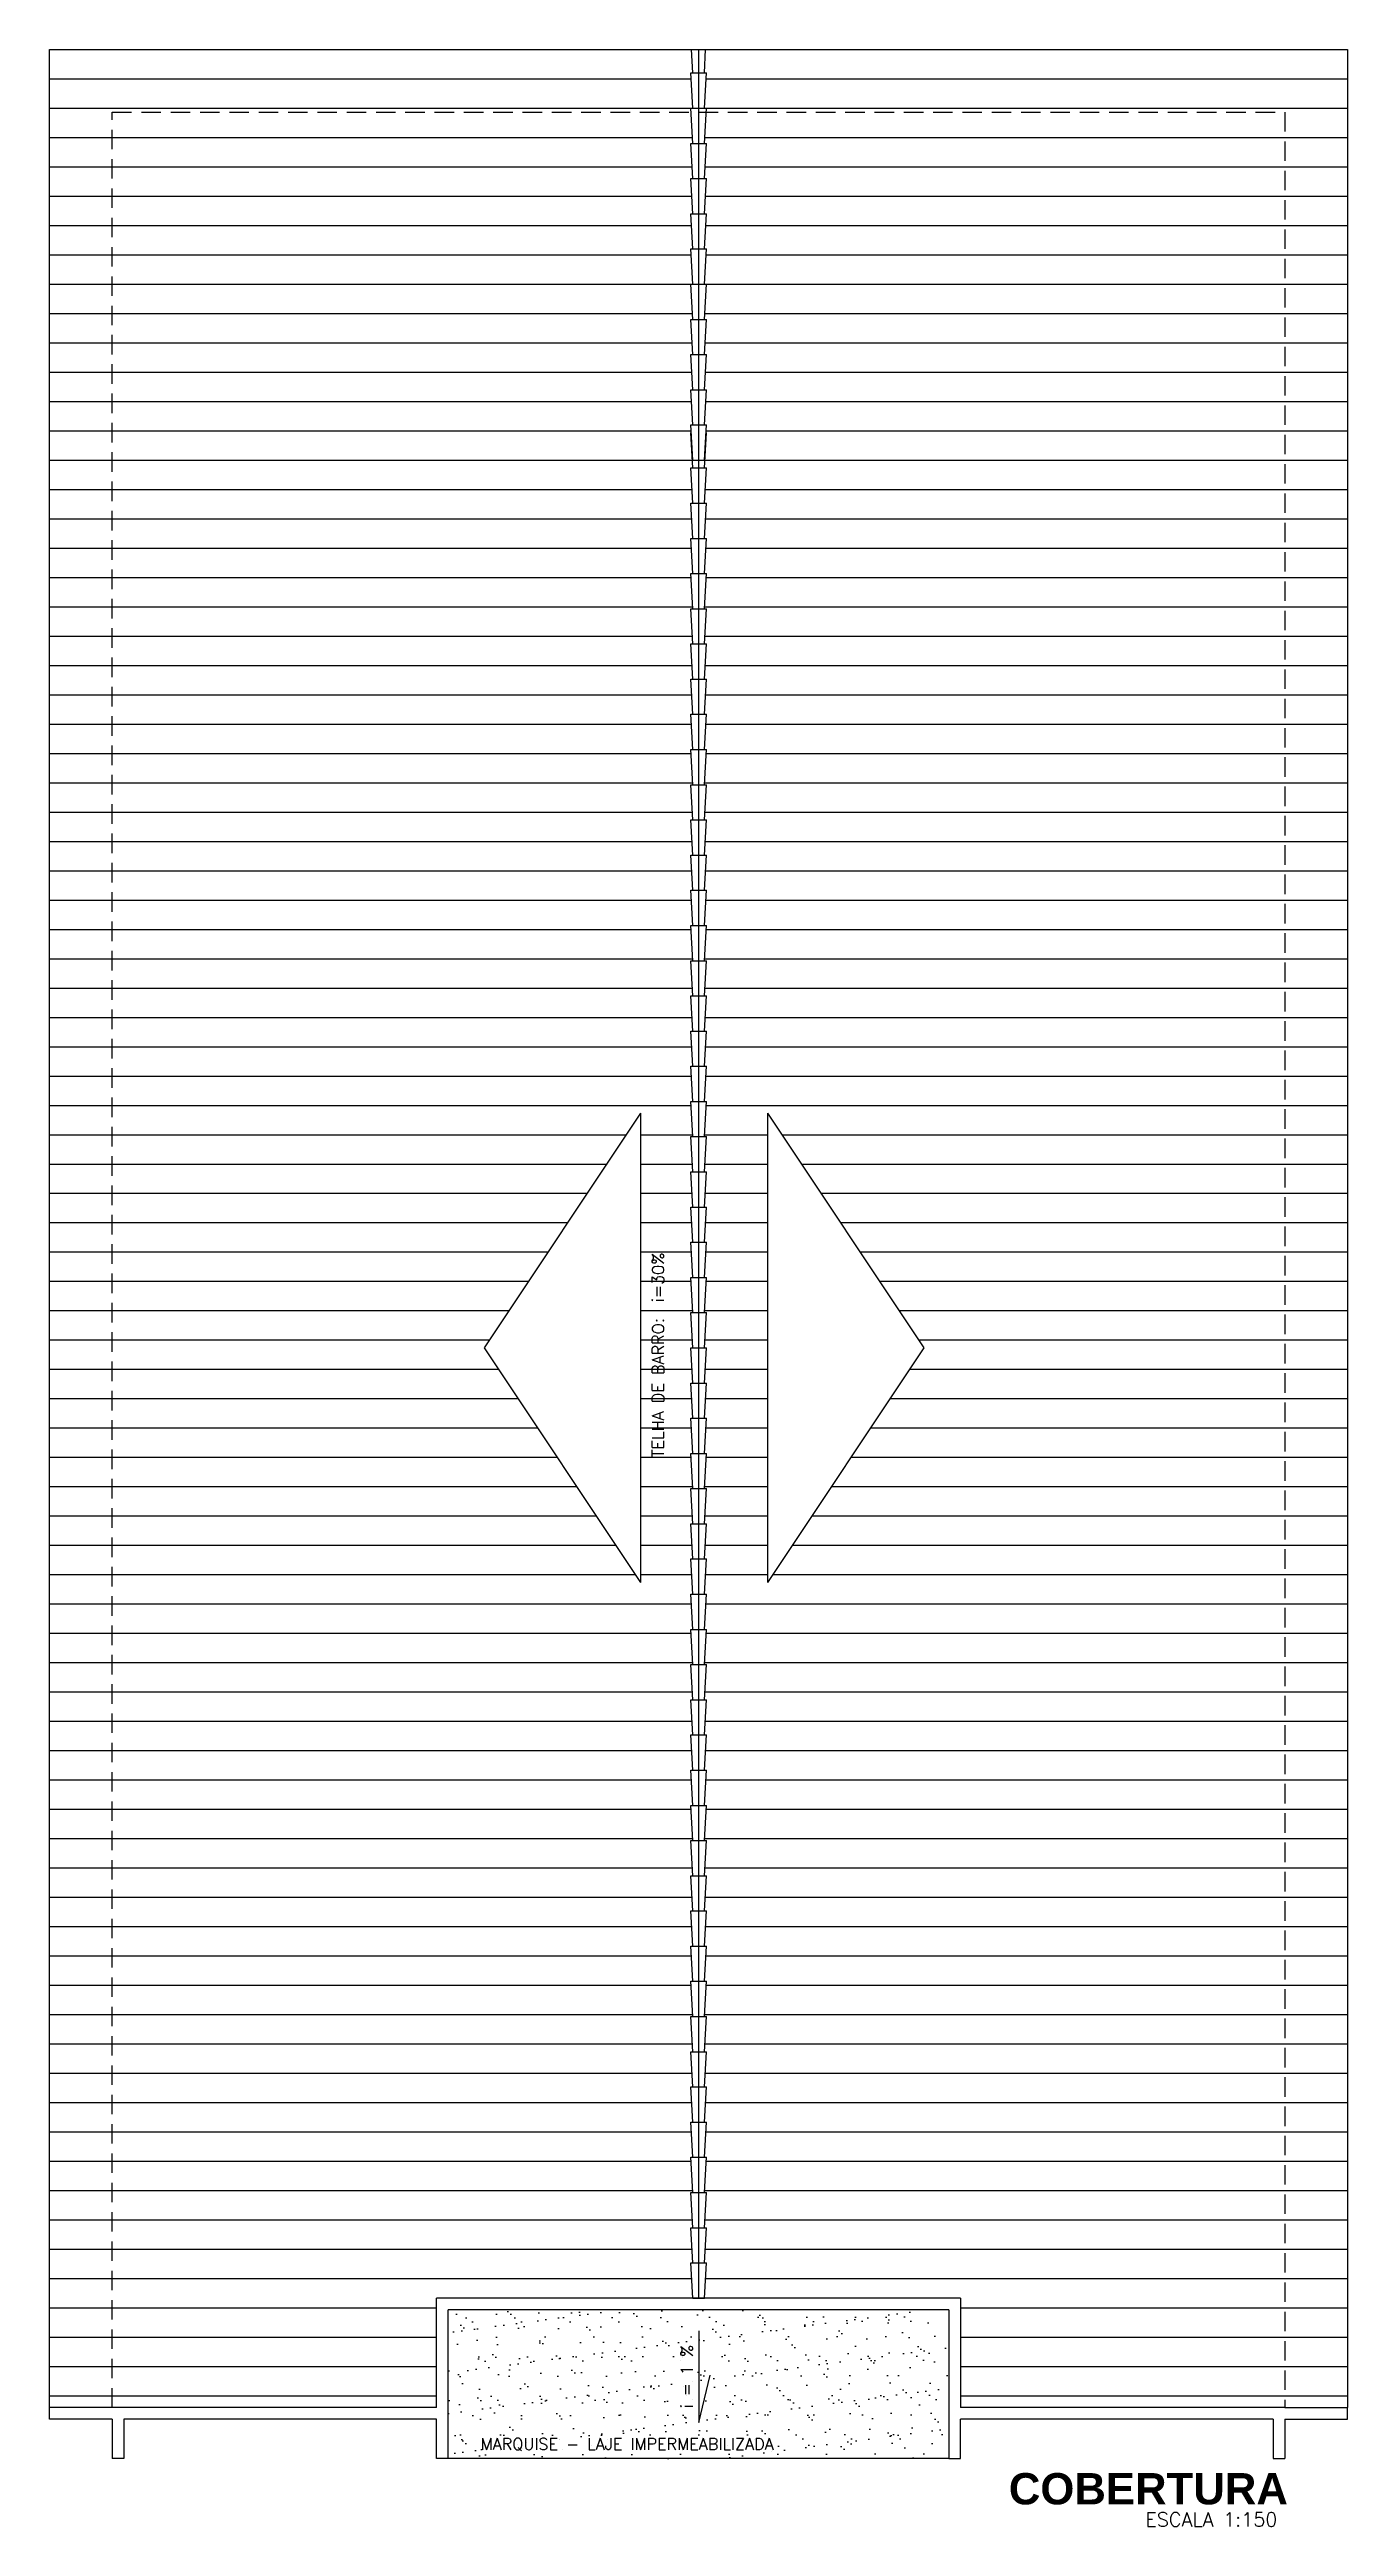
# Model space of a CAD drawing. Extents: x -206 to -86, y 71 to 127.
# Drawn here: x -206.1 to -189.5, y 71.45 to 103.12 of the extents above; entities that cross this region are included whole.
import ezdxf
from ezdxf.enums import TextEntityAlignment as Align

# ---------------------------------------------------------------- set-up
doc = ezdxf.new("R2010")
doc.units = 0
doc.header["$MEASUREMENT"] = 0
doc.linetypes.add('HIDDEN', pattern=[0.375, 0.25, -0.125])
for name, color, linetype in [('ALVENARIA', 7, 'CONTINUOUS'), ('ALVENARIA1', 44, 'CONTINUOUS'), ('COBERTURA', 6, 'CONTINUOUS'), ('COTA', 1, 'CONTINUOUS'), ('HATCH', 30, 'CONTINUOUS'), ('TEXTO2', 40, 'CONTINUOUS'), ('TEXTO5', 5, 'CONTINUOUS')]:
    doc.layers.add(name, color=color, linetype=linetype)
doc.styles.add('SANSSERIFBOLD', font='sasb____.pfb')
doc.styles.add('SIMPLEX', font='SIMPLEX.SHX')

msp = doc.modelspace()

# ---------------------------------------------------------------- texts
at = {"layer": 'TEXTO2', "style": 'SIMPLEX'}
for s, p in [('TELHA DE BARRO:  i=30%', (-198.243, 86.432)), ('i = 1 %', (-197.876, 73.37))]:
    msp.add_text(s, height=0.15, rotation=90, dxfattribs=at).set_placement(p, align=Align.CENTER)
msp.add_text('MARQUISE - LAJE IMPERMEABILIZADA', height=0.15, dxfattribs=at).set_placement((-198.714, 72.434), align=Align.CENTER)
msp.add_text('ESCALA 1:150', height=0.18, dxfattribs=at).set_placement((-192.087, 71.455))
at = {"layer": 'TEXTO5', "style": 'SANSSERIFBOLD'}
msp.add_text('COBERTURA', height=0.4, dxfattribs=at).set_placement((-190.263, 71.737), align=Align.RIGHT)

# ---------------------------------------------------------------- blocks, each defined once
blk = doc.blocks.new('CUM')
at = {"layer": 'COBERTURA'}
for p, q in [((-74.9, 131.3), (-29.9, 133.8)), ((-74.9, 131.3), (-74.9, 116.3)), ((-29.9, 133.8), (-29.9, 113.8)), ((-29.9, 131.3), (15.1, 133.8)), ((-29.9, 131.3), (-29.9, 116.3)), ((15.1, 133.8), (15.1, 113.8)), ((15.1, 131.3), (60.1, 133.8)), ((15.1, 131.3), (15.1, 116.3)), ((60.1, 133.8), (60.1, 113.8)), ((60.1, 131.3), (105.1, 133.8)), ((60.1, 131.3), (60.1, 116.3)), ((105.1, 133.8), (105.1, 113.8)), ((105.1, 131.3), (150.1, 133.8)), ((105.1, 131.3), (105.1, 116.3)), ((150.1, 133.8), (150.1, 113.8)), ((-29.9, 123.8), (-74.9, 123.8)), ((-74.9, 116.3), (-29.9, 113.8)), ((15.1, 123.8), (-29.9, 123.8)), ((-29.9, 116.3), (15.1, 113.8)), ((60.1, 123.8), (15.1, 123.8)), ((15.1, 116.3), (60.1, 113.8)), ((105.1, 123.8), (60.1, 123.8)), ((60.1, 116.3), (105.1, 113.8)), ((150.1, 123.8), (105.1, 123.8)), ((105.1, 116.3), (150.1, 113.8))]:
    blk.add_line(p, q, dxfattribs=at)

# ---------------------------------------------------------------- hatches: boundary and pattern name
at = {"layer": 'COTA'}
h = msp.add_hatch(dxfattribs=at)
h.set_pattern_fill('LINE', color=256, scale=3, style=0)
h.paths.add_polyline_path([(-190.301, 102.325), (-197.704, 102.325), (-197.726, 101.925), (-197.701, 101.925), (-197.726, 101.475), (-197.701, 101.475), (-197.726, 101.025), (-197.701, 101.025), (-197.726, 100.575), (-197.701, 100.575), (-197.726, 100.125), (-197.701, 100.125), (-197.726, 99.675), (-197.701, 99.675), (-197.726, 99.225), (-197.701, 99.225), (-197.726, 98.775), (-197.701, 98.775), (-197.726, 98.325), (-197.701, 98.325), (-197.707, 98.225), (-197.701, 98.225), (-197.726, 97.775), (-197.701, 97.775), (-197.726, 97.325), (-197.701, 97.325), (-197.726, 96.875), (-197.701, 96.875), (-197.726, 96.425), (-197.701, 96.425), (-197.726, 95.975), (-197.701, 95.975), (-197.726, 95.525), (-197.701, 95.525), (-197.726, 95.075), (-197.701, 95.075), (-197.726, 94.625), (-197.701, 94.625), (-197.726, 94.175), (-197.701, 94.175), (-197.726, 93.725), (-197.701, 93.725), (-197.726, 93.275), (-197.701, 93.275), (-197.726, 92.825), (-197.701, 92.825), (-197.726, 92.375), (-197.701, 92.375), (-197.726, 91.925), (-197.701, 91.925), (-197.726, 91.475), (-197.701, 91.475), (-197.726, 91.025), (-197.701, 91.025), (-197.726, 90.575), (-197.701, 90.575), (-197.726, 90.125), (-197.701, 90.125), (-197.726, 89.675), (-197.701, 89.675), (-197.726, 89.225), (-197.701, 89.225), (-197.726, 88.775), (-197.701, 88.775), (-197.726, 88.325), (-197.701, 88.325), (-197.726, 87.875), (-197.701, 87.875), (-197.726, 87.425), (-197.701, 87.425), (-197.726, 86.975), (-197.701, 86.975), (-197.726, 86.525), (-197.701, 86.525), (-197.726, 86.075), (-197.701, 86.075), (-197.726, 85.625), (-197.701, 85.625), (-197.726, 85.175), (-197.701, 85.175), (-197.726, 84.725), (-197.701, 84.725), (-197.726, 84.275), (-197.701, 84.275), (-197.726, 83.825), (-197.701, 83.825), (-197.726, 83.375), (-197.701, 83.375), (-197.726, 82.925), (-197.701, 82.925), (-197.726, 82.475), (-197.701, 82.475), (-197.726, 82.025), (-197.701, 82.025), (-197.726, 81.575), (-197.701, 81.575), (-197.726, 81.125), (-197.701, 81.125), (-197.726, 80.675), (-197.701, 80.675), (-197.726, 80.225), (-197.701, 80.225), (-197.726, 79.775), (-197.701, 79.775), (-197.726, 79.325), (-197.701, 79.325), (-197.726, 78.875), (-197.701, 78.875), (-197.726, 78.425), (-197.701, 78.425), (-197.726, 77.975), (-197.701, 77.975), (-197.726, 77.525), (-197.701, 77.525), (-197.726, 77.075), (-197.701, 77.075), (-197.726, 76.625), (-197.701, 76.625), (-197.726, 76.175), (-197.701, 76.175), (-197.726, 75.725), (-197.701, 75.725), (-197.726, 75.275), (-197.701, 75.275), (-197.726, 74.825), (-197.701, 74.825), (-197.726, 74.375), (-194.451, 74.375), (-194.451, 72.975), (-190.301, 72.975)])
h.paths.add_polyline_path([(-196.915, 89.525), (-194.915, 86.525), (-196.915, 83.525)], flags=17)
h.paths.add_polyline_path([(-197.901, 102.825), (-197.876, 102.825), (-197.893, 103.125), (-206.101, 103.125), (-206.101, 72.975), (-205.301, 72.975), (-205.301, 102.325), (-197.899, 102.325), (-197.901, 102.375), (-197.876, 102.375)])
h.paths.add_polyline_path([(-189.501, 103.125), (-197.71, 103.125), (-197.726, 102.825), (-197.701, 102.825), (-197.726, 102.375), (-197.701, 102.375), (-197.704, 102.325), (-190.301, 102.325), (-190.301, 72.975), (-189.501, 72.975)])
h = msp.add_hatch(dxfattribs=at)
h.set_pattern_fill('LINE', color=256, scale=3, style=0)
h.paths.add_polyline_path([(-197.901, 86.075), (-197.876, 86.075), (-197.901, 86.525), (-197.876, 86.525), (-197.901, 86.975), (-197.876, 86.975), (-197.901, 87.425), (-197.876, 87.425), (-197.901, 87.875), (-197.876, 87.875), (-197.901, 88.325), (-197.876, 88.325), (-197.901, 88.775), (-197.876, 88.775), (-197.901, 89.225), (-197.876, 89.225), (-197.901, 89.675), (-197.876, 89.675), (-197.901, 90.125), (-197.876, 90.125), (-197.901, 90.575), (-197.876, 90.575), (-197.901, 91.025), (-197.876, 91.025), (-197.901, 91.475), (-197.876, 91.475), (-197.901, 91.925), (-197.876, 91.925), (-197.901, 92.375), (-197.876, 92.375), (-197.901, 92.825), (-197.876, 92.825), (-197.901, 93.275), (-197.876, 93.275), (-197.901, 93.725), (-197.876, 93.725), (-197.901, 94.175), (-197.876, 94.175), (-197.901, 94.625), (-197.876, 94.625), (-197.901, 95.075), (-197.876, 95.075), (-197.901, 95.525), (-197.876, 95.525), (-197.901, 95.975), (-197.876, 95.975), (-197.901, 96.425), (-197.876, 96.425), (-197.901, 96.875), (-197.876, 96.875), (-197.901, 97.325), (-197.876, 97.325), (-197.901, 97.775), (-197.876, 97.775), (-197.901, 98.225), (-197.896, 98.225), (-197.901, 98.325), (-197.876, 98.325), (-197.901, 98.775), (-197.876, 98.775), (-197.901, 99.225), (-197.876, 99.225), (-197.901, 99.675), (-197.876, 99.675), (-197.901, 100.125), (-197.876, 100.125), (-197.901, 100.575), (-197.876, 100.575), (-197.901, 101.025), (-197.876, 101.025), (-197.901, 101.475), (-197.876, 101.475), (-197.901, 101.925), (-197.876, 101.925), (-197.899, 102.325), (-205.301, 102.325), (-205.301, 72.975), (-201.151, 72.975), (-201.151, 74.375), (-197.876, 74.375), (-197.901, 74.825), (-197.876, 74.825), (-197.901, 75.275), (-197.876, 75.275), (-197.901, 75.725), (-197.876, 75.725), (-197.901, 76.175), (-197.876, 76.175), (-197.901, 76.625), (-197.876, 76.625), (-197.901, 77.075), (-197.876, 77.075), (-197.901, 77.525), (-197.876, 77.525), (-197.901, 77.975), (-197.876, 77.975), (-197.901, 78.425), (-197.876, 78.425), (-197.901, 78.875), (-197.876, 78.875), (-197.901, 79.325), (-197.876, 79.325), (-197.901, 79.775), (-197.876, 79.775), (-197.901, 80.225), (-197.876, 80.225), (-197.901, 80.675), (-197.876, 80.675), (-197.901, 81.125), (-197.876, 81.125), (-197.901, 81.575), (-197.876, 81.575), (-197.901, 82.025), (-197.876, 82.025), (-197.901, 82.475), (-197.876, 82.475), (-197.901, 82.925), (-197.876, 82.925), (-197.901, 83.375), (-197.876, 83.375), (-197.901, 83.825), (-197.876, 83.825), (-197.901, 84.275), (-197.876, 84.275), (-197.901, 84.725), (-197.876, 84.725), (-197.901, 85.175), (-197.876, 85.175), (-197.901, 85.625), (-197.876, 85.625)])
h.paths.add_polyline_path([(-200.538, 86.525), (-198.538, 89.525), (-198.538, 83.525)], flags=17)
h.paths.add_polyline_path([(-198.206, 84.866), (-198.206, 87.998), (-198.431, 87.998), (-198.431, 84.866)], flags=24)
at = {"layer": 'HATCH'}
h = msp.add_hatch(dxfattribs=at)
h.set_pattern_fill('AR-SAND', color=256, scale=0.2, style=0)
h.set_pattern_definition([(37.5, (-25.99417, 35.35307), (-0.01259867, 0.38536475), [0, -0.304, 0, -0.34, 0, -0.325]), (7.5, (-25.99417, 35.35307), (0.3539553, 0.5644292), [0, -0.164, 0, -0.274, 0, -0.105]), (327.5, (-26.24017, 35.35307), (0.6228284, 0.0011318), [0, -0.1, 0, -0.36, 0, -0.47]), (317.5, (-26.24017, 35.35307), (0.6012253, 0.1755351), [0, -0.05, 0, -0.236, 0, -0.27])])
h.paths.add_polyline_path([(-194.601, 72.325), (-194.601, 74.225), (-201.001, 74.225), (-201.001, 72.325)])
h.paths.add_polyline_path([(-197.839, 72.886), (-197.839, 73.854), (-198.064, 73.854), (-198.064, 72.886)], flags=24)
h.paths.add_polyline_path([(-200.919, 72.379), (-196.509, 72.379), (-196.509, 72.626), (-200.919, 72.626)], flags=24)

# ---------------------------------------------------------------- linework, layer by layer
at = {"layer": 'ALVENARIA'}
for p, q in [((-200.538, 86.525), (-198.538, 89.525)), ((-198.538, 83.525), (-198.538, 89.525)), ((-194.915, 86.525), (-196.915, 89.525)), ((-196.915, 83.525), (-196.915, 89.525)), ((-198.538, 83.525), (-200.538, 86.525)), ((-196.915, 83.525), (-194.915, 86.525)), ((-194.451, 74.375), (-201.151, 74.375)), ((-201.151, 72.975), (-201.151, 74.375)), ((-201.001, 72.325), (-201.001, 74.225)), ((-194.601, 74.225), (-201.001, 74.225)), ((-194.601, 74.225), (-194.601, 72.325)), ((-194.451, 74.375), (-194.451, 72.975)), ((-197.799, 73.955), (-197.799, 72.784)), ((-197.799, 72.784), (-197.651, 73.39)), ((-205.301, 72.975), (-206.101, 72.975)), ((-206.101, 72.825), (-206.101, 72.975)), ((-201.151, 72.975), (-205.301, 72.975)), ((-190.301, 72.975), (-194.451, 72.975)), ((-190.301, 72.975), (-189.501, 72.975)), ((-189.501, 72.825), (-189.501, 72.975)), ((-205.301, 72.825), (-206.101, 72.825)), ((-205.301, 72.825), (-205.301, 72.325)), ((-201.151, 72.825), (-205.151, 72.825)), ((-205.151, 72.825), (-205.151, 72.325)), ((-201.151, 72.325), (-201.151, 72.825)), ((-190.451, 72.825), (-194.451, 72.825)), ((-194.451, 72.325), (-194.451, 72.825)), ((-190.451, 72.825), (-190.451, 72.325)), ((-190.301, 72.825), (-190.301, 72.325)), ((-190.301, 72.825), (-189.501, 72.825)), ((-205.151, 72.325), (-205.301, 72.325)), ((-201.001, 72.325), (-201.151, 72.325)), ((-194.601, 72.325), (-201.001, 72.325)), ((-194.601, 72.325), (-194.451, 72.325)), ((-190.451, 72.325), (-190.301, 72.325))]:
    msp.add_line(p, q, dxfattribs=at)
at = {"layer": 'ALVENARIA1', "linetype": 'HIDDEN'}
for p, q in [((-205.301, 72.975), (-205.301, 102.325)), ((-205.301, 102.325), (-190.301, 102.325)), ((-190.301, 102.325), (-190.301, 72.975))]:
    msp.add_line(p, q, dxfattribs=at)
at = {"layer": 'COBERTURA'}
for p, q in [((-206.101, 72.975), (-206.101, 103.125)), ((-206.101, 103.125), (-189.501, 103.125)), ((-197.876, 102.825), (-197.893, 103.125)), ((-197.801, 103.125), (-197.801, 75.725)), ((-197.801, 103.125), (-197.801, 102.825)), ((-197.726, 102.825), (-197.71, 103.125)), ((-189.501, 103.125), (-189.501, 72.975)), ((-197.901, 102.825), (-197.701, 102.825)), ((-197.876, 102.375), (-197.901, 102.825)), ((-197.876, 102.825), (-197.726, 102.825)), ((-197.801, 102.825), (-197.801, 102.375)), ((-197.726, 102.375), (-197.701, 102.825)), ((-197.901, 102.375), (-197.701, 102.375)), ((-197.876, 101.925), (-197.901, 102.375)), ((-197.876, 102.375), (-197.726, 102.375)), ((-197.801, 102.375), (-197.801, 101.925)), ((-197.726, 101.925), (-197.701, 102.375)), ((-197.901, 101.925), (-197.701, 101.925)), ((-197.876, 101.475), (-197.901, 101.925)), ((-197.876, 101.925), (-197.726, 101.925)), ((-197.801, 101.925), (-197.801, 74.375)), ((-197.801, 101.925), (-197.801, 101.475)), ((-197.726, 101.475), (-197.701, 101.925)), ((-197.901, 101.475), (-197.701, 101.475)), ((-197.876, 101.025), (-197.901, 101.475)), ((-197.876, 101.475), (-197.726, 101.475)), ((-197.801, 101.475), (-197.801, 101.025)), ((-197.726, 101.025), (-197.701, 101.475)), ((-197.901, 101.025), (-197.701, 101.025)), ((-197.876, 100.575), (-197.901, 101.025)), ((-197.876, 101.025), (-197.726, 101.025)), ((-197.801, 101.025), (-197.801, 100.575)), ((-197.726, 100.575), (-197.701, 101.025)), ((-197.901, 100.575), (-197.701, 100.575)), ((-197.876, 100.125), (-197.901, 100.575)), ((-197.876, 100.575), (-197.726, 100.575)), ((-197.801, 100.575), (-197.801, 100.125)), ((-197.726, 100.125), (-197.701, 100.575)), ((-197.876, 100.125), (-197.726, 100.125)), ((-197.876, 97.775), (-197.901, 98.225)), ((-197.801, 98.225), (-197.801, 97.775)), ((-197.726, 97.775), (-197.701, 98.225)), ((-197.901, 97.775), (-197.701, 97.775)), ((-197.876, 97.325), (-197.901, 97.775)), ((-197.876, 97.775), (-197.726, 97.775)), ((-197.801, 97.775), (-197.801, 97.325)), ((-197.726, 97.325), (-197.701, 97.775)), ((-197.901, 97.325), (-197.701, 97.325)), ((-197.876, 96.875), (-197.901, 97.325)), ((-197.876, 97.325), (-197.726, 97.325)), ((-197.801, 97.325), (-197.801, 96.875)), ((-197.726, 96.875), (-197.701, 97.325)), ((-197.876, 96.425), (-197.901, 96.875)), ((-197.901, 96.875), (-197.701, 96.875)), ((-197.901, 96.875), (-197.701, 96.875)), ((-197.876, 96.875), (-197.726, 96.875)), ((-197.801, 96.875), (-197.801, 96.425)), ((-197.726, 96.425), (-197.701, 96.875)), ((-197.876, 95.975), (-197.901, 96.425)), ((-197.901, 96.425), (-197.701, 96.425)), ((-197.876, 96.425), (-197.726, 96.425)), ((-197.801, 96.425), (-197.801, 95.975)), ((-197.726, 95.975), (-197.701, 96.425)), ((-197.876, 95.525), (-197.901, 95.975)), ((-197.901, 95.975), (-197.701, 95.975)), ((-197.876, 95.975), (-197.726, 95.975)), ((-197.801, 95.975), (-197.801, 95.525)), ((-197.726, 95.525), (-197.701, 95.975)), ((-197.876, 95.075), (-197.901, 95.525)), ((-197.901, 95.525), (-197.701, 95.525)), ((-197.876, 95.525), (-197.726, 95.525)), ((-197.801, 95.525), (-197.801, 95.075)), ((-197.726, 95.075), (-197.701, 95.525)), ((-197.876, 94.625), (-197.901, 95.075)), ((-197.901, 95.075), (-197.701, 95.075)), ((-197.876, 95.075), (-197.726, 95.075)), ((-197.801, 95.075), (-197.801, 94.625)), ((-197.726, 94.625), (-197.701, 95.075)), ((-197.876, 94.175), (-197.901, 94.625)), ((-197.901, 94.625), (-197.701, 94.625)), ((-197.876, 94.625), (-197.726, 94.625)), ((-197.801, 94.625), (-197.801, 94.175)), ((-197.726, 94.175), (-197.701, 94.625)), ((-197.876, 93.725), (-197.901, 94.175)), ((-197.901, 94.175), (-197.701, 94.175)), ((-197.876, 94.175), (-197.726, 94.175)), ((-197.801, 94.175), (-197.801, 93.725)), ((-197.726, 93.725), (-197.701, 94.175)), ((-197.876, 93.275), (-197.901, 93.725)), ((-197.901, 93.725), (-197.701, 93.725)), ((-197.876, 93.725), (-197.726, 93.725)), ((-197.801, 93.725), (-197.801, 93.275)), ((-197.726, 93.275), (-197.701, 93.725)), ((-197.876, 92.825), (-197.901, 93.275)), ((-197.901, 93.275), (-197.701, 93.275)), ((-197.876, 93.275), (-197.726, 93.275)), ((-197.801, 93.275), (-197.801, 92.825)), ((-197.726, 92.825), (-197.701, 93.275)), ((-197.876, 92.375), (-197.901, 92.825)), ((-197.901, 92.825), (-197.701, 92.825)), ((-197.876, 92.825), (-197.726, 92.825)), ((-197.801, 92.825), (-197.801, 92.375)), ((-197.726, 92.375), (-197.701, 92.825)), ((-197.901, 92.375), (-197.701, 92.375)), ((-197.876, 91.925), (-197.901, 92.375)), ((-197.876, 92.375), (-197.726, 92.375)), ((-197.801, 92.375), (-197.801, 91.925)), ((-197.726, 91.925), (-197.701, 92.375)), ((-197.901, 91.925), (-197.701, 91.925)), ((-197.876, 91.475), (-197.901, 91.925)), ((-197.876, 91.925), (-197.726, 91.925)), ((-197.801, 91.925), (-197.801, 91.475)), ((-197.726, 91.475), (-197.701, 91.925)), ((-197.901, 91.475), (-197.701, 91.475)), ((-197.876, 91.025), (-197.901, 91.475)), ((-197.876, 91.475), (-197.726, 91.475)), ((-197.801, 91.475), (-197.801, 91.025)), ((-197.726, 91.025), (-197.701, 91.475)), ((-197.901, 91.025), (-197.701, 91.025)), ((-197.876, 90.575), (-197.901, 91.025)), ((-197.876, 91.025), (-197.726, 91.025)), ((-197.801, 91.025), (-197.801, 90.575)), ((-197.726, 90.575), (-197.701, 91.025)), ((-197.901, 90.575), (-197.701, 90.575)), ((-197.876, 90.125), (-197.901, 90.575)), ((-197.876, 90.575), (-197.726, 90.575)), ((-197.801, 90.575), (-197.801, 90.125)), ((-197.726, 90.125), (-197.701, 90.575)), ((-197.901, 90.125), (-197.701, 90.125)), ((-197.876, 89.675), (-197.901, 90.125)), ((-197.876, 90.125), (-197.726, 90.125)), ((-197.801, 90.125), (-197.801, 89.675)), ((-197.726, 89.675), (-197.701, 90.125)), ((-197.901, 89.675), (-197.701, 89.675)), ((-197.876, 89.225), (-197.901, 89.675)), ((-197.876, 89.675), (-197.726, 89.675)), ((-197.801, 89.675), (-197.801, 89.225)), ((-197.726, 89.225), (-197.701, 89.675)), ((-197.901, 89.225), (-197.701, 89.225)), ((-197.876, 88.775), (-197.901, 89.225)), ((-197.876, 89.225), (-197.726, 89.225)), ((-197.801, 89.225), (-197.801, 88.775)), ((-197.726, 88.775), (-197.701, 89.225)), ((-197.901, 88.775), (-197.701, 88.775)), ((-197.876, 88.325), (-197.901, 88.775)), ((-197.876, 88.775), (-197.726, 88.775)), ((-197.801, 88.775), (-197.801, 88.325)), ((-197.726, 88.325), (-197.701, 88.775)), ((-197.901, 88.325), (-197.701, 88.325)), ((-197.876, 87.875), (-197.901, 88.325)), ((-197.876, 88.325), (-197.726, 88.325)), ((-197.801, 88.325), (-197.801, 87.875)), ((-197.726, 87.875), (-197.701, 88.325)), ((-197.876, 87.875), (-197.726, 87.875)), ((-205.301, 72.975), (-206.101, 72.975)), ((-190.301, 72.975), (-189.501, 72.975))]:
    msp.add_line(p, q, dxfattribs=at)

# ---------------------------------------------------------------- block references
at = {"layer": 'COBERTURA', "xscale": 0.01, "yscale": 0.01, "zscale": 0.01, "rotation": 90}
for p in [(-196.563, 98.624), (-196.563, 86.374), (-196.563, 84.124), (-196.563, 81.874), (-196.563, 79.624), (-196.563, 77.374), (-196.563, 75.124)]:
    msp.add_blockref('CUM', p, dxfattribs=at)

msp.set_redraw_order([(e.dxf.handle, doc.entitydb.next_handle()) for e in msp.query("TEXT MTEXT ATTDEF DIMENSION ARC_DIMENSION")])  # texts and dimensions are drawn at this point

doc.saveas('drawing.dxf')
